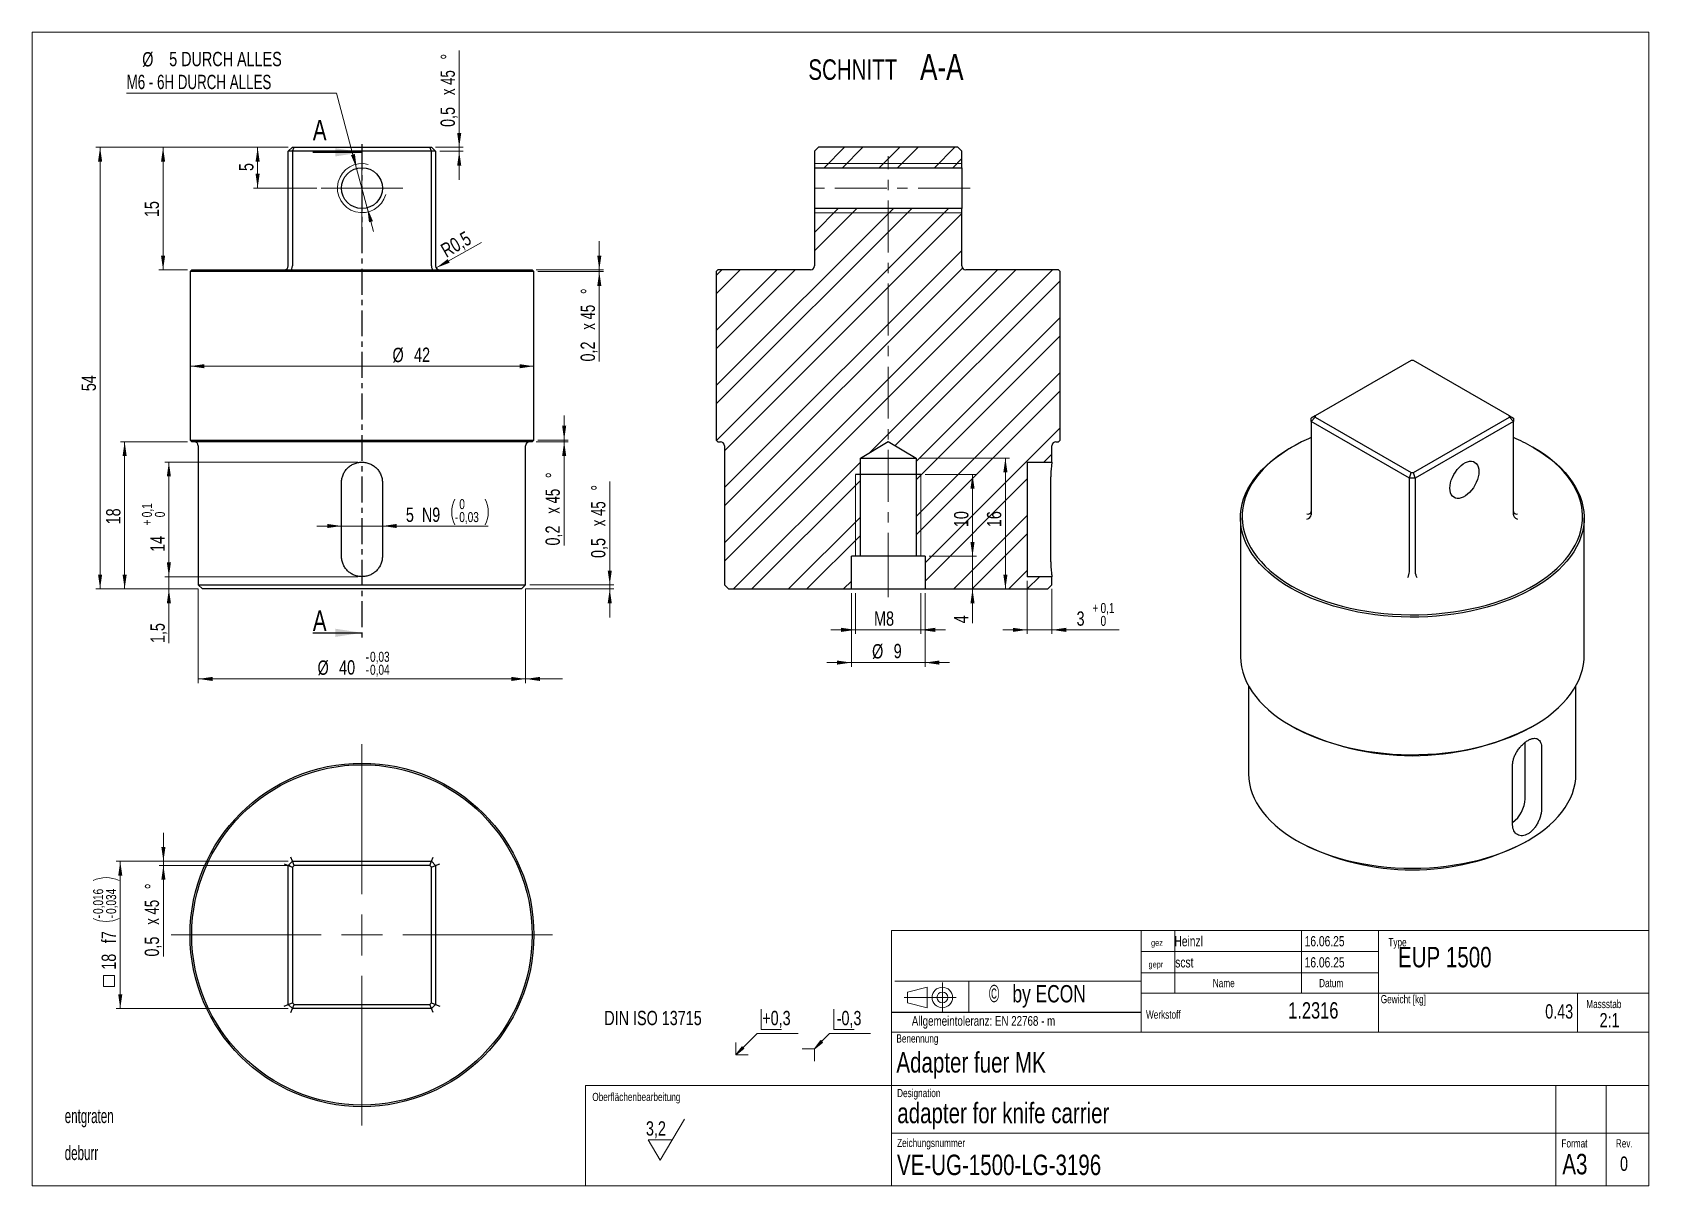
# Model space of a CAD drawing. Header units: millimetres. Extents: x 20 to 415, y 5 to 287.
import ezdxf
from ezdxf.enums import TextEntityAlignment as Align

# ---------------------------------------------------------------- set-up
doc = ezdxf.new("R2010")
doc.units = ezdxf.units.MM
doc.linetypes.add('CENTER', pattern=[10.16, 6.35, -1.27, 1.27, -1.27])
doc.linetypes.add('CENTERX2', pattern=[20.32, 12.7, -2.54, 2.54, -2.54])
doc.layers.add('FORMAT', color=7, linetype='Continuous')
doc.styles.add('SLDTEXTSTYLE0', font='TXT', dxfattribs={"width": 0.75})
doc.styles.add('SLDTEXTSTYLE1', font='TXT', dxfattribs={"width": 0.605})
doc.styles.add('SLDTEXTSTYLE2', font='TXT', dxfattribs={"width": 0.697368})
doc.styles.add('SLDTEXTSTYLE3', font='TXT', dxfattribs={"width": 0.6875})
doc.dimstyles.new('SLDDIMSTYLE0', dxfattribs={"dimtxt": 3.5, "dimasz": 3.5, "dimexe": 0, "dimexo": 0.0625, "dimgap": 0.875, "dimtad": 0, "dimtih": 1, "dimtoh": 1, "dimdec": 6, "dimlfac": 0.5, "dimrnd": 1e-09, "dimzin": 12, "dimdsep": 46, "dimtxsty": 'SLDTEXTSTYLE0', "dimsah": 1, "dimcen": 0, "dimadec": 0, "dimazin": 3, "dimtfac": 1, "dimtdec": 1, "dimtmove": 0, "dimatfit": 3, "dimfxl": 1, "dimfrac": 2, "dimtolj": 1, "dimtzin": 12, "dimarcsym": 0})
doc.dimstyles.new('SLDDIMSTYLE1', dxfattribs={"dimtxt": 3.5, "dimasz": 3.5, "dimexe": 0, "dimexo": 0.0625, "dimgap": 0.875, "dimtad": 1, "dimlfac": 0.5, "dimrnd": 1e-09, "dimzin": 12, "dimdsep": 46, "dimtxsty": 'SLDTEXTSTYLE0', "dimsah": 1, "dimcen": 0.09, "dimadec": 0, "dimazin": 3, "dimtfac": 1, "dimtdec": 1, "dimtofl": 0, "dimtmove": 0, "dimatfit": 3, "dimfxl": 1, "dimfrac": 2, "dimtolj": 1, "dimtzin": 12, "dimarcsym": 0})
doc.dimstyles.new('SLDDIMSTYLE10', dxfattribs={"dimtxt": 3.5, "dimasz": 3.5, "dimexe": 0, "dimexo": 0.0625, "dimgap": 0.875, "dimtad": 1, "dimlfac": 0.5, "dimrnd": 1e-09, "dimzin": 12, "dimdsep": 46, "dimtxsty": 'SLDTEXTSTYLE0', "dimsah": 1, "dimcen": 0.09, "dimadec": 0, "dimazin": 3, "dimtol": 1, "dimtp": -0.016, "dimtm": 0.034, "dimtfac": 1, "dimtdec": 3, "dimtofl": 0, "dimtmove": 0, "dimatfit": 3, "dimfxl": 1, "dimfrac": 2, "dimtolj": 1, "dimarcsym": 0})
doc.dimstyles.new('SLDDIMSTYLE11', dxfattribs={"dimtxt": 3.5, "dimasz": 3.5, "dimexe": 0, "dimexo": 0.0625, "dimgap": 0.875, "dimtad": 1, "dimlfac": 0.5, "dimrnd": 1e-09, "dimzin": 12, "dimdsep": 46, "dimtxsty": 'SLDTEXTSTYLE0', "dimsah": 1, "dimcen": 0.09, "dimadec": 0, "dimazin": 3, "dimtol": 1, "dimtp": 0.1, "dimtfac": 1, "dimtdec": 1, "dimtmove": 0, "dimatfit": 0, "dimfxl": 1, "dimfrac": 2, "dimtolj": 1, "dimarcsym": 0})
doc.dimstyles.new('SLDDIMSTYLE2', dxfattribs={"dimtxt": 3.5, "dimasz": 3.5, "dimexe": 0, "dimexo": 0.0625, "dimgap": 0.875, "dimtad": 1, "dimlfac": 0.5, "dimrnd": 1e-09, "dimdsep": 46, "dimtxsty": 'SLDTEXTSTYLE0', "dimsah": 1, "dimcen": 0.09, "dimadec": 0, "dimazin": 2, "dimtfac": 1, "dimtdec": 1, "dimtmove": 0, "dimatfit": 0, "dimfxl": 1, "dimfrac": 2, "dimtolj": 1, "dimtzin": 12, "dimarcsym": 0})
doc.dimstyles.new('SLDDIMSTYLE3', dxfattribs={"dimtxt": 3.5, "dimasz": 3.5, "dimexe": 0, "dimexo": 0.0625, "dimgap": 0.875, "dimtad": 1, "dimdec": 1, "dimlfac": 0.5, "dimrnd": 1e-09, "dimdsep": 46, "dimtxsty": 'SLDTEXTSTYLE0', "dimsah": 1, "dimcen": 0.09, "dimadec": 0, "dimazin": 2, "dimtfac": 1, "dimtdec": 1, "dimtmove": 0, "dimatfit": 0, "dimfxl": 1, "dimfrac": 2, "dimtolj": 1, "dimtzin": 12, "dimarcsym": 0})
doc.dimstyles.new('SLDDIMSTYLE4', dxfattribs={"dimtxt": 3.5, "dimasz": 3.5, "dimexe": 0, "dimexo": 0.0625, "dimgap": 0.875, "dimtad": 1, "dimlfac": 0.5, "dimrnd": 1e-09, "dimdsep": 46, "dimtxsty": 'SLDTEXTSTYLE0', "dimsah": 1, "dimcen": 0, "dimadec": 0, "dimazin": 2, "dimtfac": 1, "dimtdec": 1, "dimtofl": 0, "dimtmove": 1, "dimatfit": 3, "dimfxl": 1, "dimfrac": 2, "dimtolj": 1, "dimtzin": 12, "dimarcsym": 0})
doc.dimstyles.new('SLDDIMSTYLE5', dxfattribs={"dimtxt": 3.5, "dimasz": 3.5, "dimexe": 0, "dimexo": 0.0625, "dimgap": 0.875, "dimtad": 1, "dimlfac": 0.5, "dimrnd": 1e-09, "dimzin": 12, "dimdsep": 46, "dimtxsty": 'SLDTEXTSTYLE0', "dimsah": 1, "dimcen": 0.09, "dimadec": 0, "dimazin": 3, "dimtfac": 1, "dimtdec": 1, "dimtmove": 0, "dimatfit": 0, "dimfxl": 1, "dimfrac": 2, "dimtolj": 1, "dimtzin": 12, "dimarcsym": 0})
doc.dimstyles.new('SLDDIMSTYLE6', dxfattribs={"dimtxt": 3.5, "dimasz": 3.5, "dimexe": 0, "dimexo": 0.0625, "dimgap": 0.875, "dimtad": 1, "dimlfac": 0.5, "dimrnd": 1e-09, "dimzin": 12, "dimdsep": 46, "dimtxsty": 'SLDTEXTSTYLE0', "dimsah": 1, "dimcen": 0.09, "dimadec": 0, "dimazin": 3, "dimtol": 1, "dimtp": 0.1, "dimtfac": 1, "dimtdec": 1, "dimtofl": 0, "dimtmove": 0, "dimatfit": 3, "dimfxl": 1, "dimfrac": 2, "dimtolj": 1, "dimarcsym": 0})
doc.dimstyles.new('SLDDIMSTYLE7', dxfattribs={"dimtxt": 3.5, "dimasz": 3.5, "dimexe": 0, "dimexo": 0.0625, "dimgap": 0.875, "dimtad": 1, "dimlfac": 0.5, "dimrnd": 1e-09, "dimzin": 12, "dimdsep": 46, "dimtxsty": 'SLDTEXTSTYLE0', "dimsah": 1, "dimcen": 0.09, "dimadec": 0, "dimazin": 3, "dimtol": 1, "dimtm": 0.03, "dimtfac": 1, "dimtmove": 0, "dimatfit": 0, "dimfxl": 1, "dimfrac": 2, "dimtolj": 1, "dimarcsym": 0})
doc.dimstyles.new('SLDDIMSTYLE8', dxfattribs={"dimtxt": 3.5, "dimasz": 3.5, "dimexe": 0, "dimexo": 0.0625, "dimgap": 0.875, "dimtad": 1, "dimlfac": 0.5, "dimrnd": 1e-09, "dimzin": 12, "dimdsep": 46, "dimtxsty": 'SLDTEXTSTYLE0', "dimsah": 1, "dimcen": 0.09, "dimadec": 0, "dimazin": 3, "dimtol": 1, "dimtp": -0.03, "dimtm": 0.04, "dimtfac": 1, "dimtofl": 0, "dimtmove": 0, "dimatfit": 3, "dimfxl": 1, "dimfrac": 2, "dimtolj": 1, "dimarcsym": 0})

msp = doc.modelspace()

# ---------------------------------------------------------------- texts
at = {"color": 7, "linetype": 'Continuous', "lineweight": 0}
for s, insert, char_height, attachment_point, style in [('SCHNITT', (220.509977, 280.3831572), 5, 2, 'SLDTEXTSTYLE0'), ('A-A', (242.2544203, 281.7277732), 6.35, 2, 'SLDTEXTSTYLE0'), ('gez', (293.3892506, 65.1467819), 1.5, 1, 'SLDTEXTSTYLE0'), ('Heinzl', (299.0968871, 66.0303554), 2.5, 1, 'SLDTEXTSTYLE0'), ('16.06.25', (330.9275189, 66.0303554), 2.5, 1, 'SLDTEXTSTYLE0'), ('Type', (351.3827253, 65.5247106), 2, 1, 'SLDTEXTSTYLE0'), ('EUP 1500', (353.7470731, 63.3868686), 5, 1, 'SLDTEXTSTYLE0'), ('gepr', (292.7793222, 59.8473534), 1.5, 1, 'SLDTEXTSTYLE0'), ('scst', (299.2978514, 60.8586434), 2.5, 1, 'SLDTEXTSTYLE0'), ('16.06.25', (330.9275189, 60.8586434), 2.5, 1, 'SLDTEXTSTYLE0'), ('Name', (308.4836593, 55.5349879), 2, 1, 'SLDTEXTSTYLE0'), ('Datum', (334.4562753, 55.5349879), 2, 1, 'SLDTEXTSTYLE0'), ('©', (253.7850493, 54.0950433), 4.2333333, 1, 'SLDTEXTSTYLE1'), ('by ECON', (259.5157281, 54.0480063), 4.23333333, 1, 'SLDTEXTSTYLE0'), ('Gewicht [kg]', (349.5245032, 51.6043921), 2, 1, 'SLDTEXTSTYLE0'), ('Werkstoff', (292.15855, 47.8398481), 2, 1, 'SLDTEXTSTYLE0'), ('1.2316', (339.183095, 49.862428), 4, 3, 'SLDTEXTSTYLE0'), ('0.43', (396.5461165, 49.3567832), 3.5, 3, 'SLDTEXTSTYLE0'), ('Massstab', (399.7501361, 50.4195304), 2, 1, 'SLDTEXTSTYLE0'), ('Allgemeintoleranz: EN 22768 - m', (234.9221512, 46.4827132), 2.38125, 1, 'SLDTEXTSTYLE0'), ('2:1', (405.4398839, 47.2110023), 3.5, 2, 'SLDTEXTSTYLE0'), ('Benennung', (231.161845, 41.9966951), 2, 1, 'SLDTEXTSTYLE0'), ('Adapter fuer MK', (231.161845, 37.6565252), 5, 1, 'SLDTEXTSTYLE0'), ('Oberflächenbearbeitung', (156.8399263, 27.6991454), 2, 1, 'SLDTEXTSTYLE0'), ('Designation', (231.3304848, 28.6536258), 2, 1, 'SLDTEXTSTYLE0'), ('adapter for knife carrier', (231.3742697, 25.2773627), 5, 1, 'SLDTEXTSTYLE0'), ('entgraten', (27.9143344, 23.8075332), 3.5, 1, 'SLDTEXTSTYLE1'), ('Zeichungsnummer', (231.3304848, 16.4474949), 2, 1, 'SLDTEXTSTYLE0'), ('Format', (393.6858859, 16.3454986), 2, 1, 'SLDTEXTSTYLE0'), ('Rev.', (406.9788873, 16.3483779), 2, 1, 'SLDTEXTSTYLE0'), ('deburr', (27.9143344, 14.7658662), 3.5, 1, 'SLDTEXTSTYLE1'), ('VE-UG-1500-LG-3196', (231.3106163, 12.5935288), 5, 1, 'SLDTEXTSTYLE0'), ('A3', (393.9039095, 12.781319), 5, 1, 'SLDTEXTSTYLE0'), ('0', (407.9998454, 12.1284176), 3.5, 1, 'SLDTEXTSTYLE0')]:
    msp.add_mtext(s, dxfattribs=dict(at, insert=insert, char_height=char_height, attachment_point=attachment_point, style=style))
at = {"color": 7, "linetype": 'Continuous', "char_height": 5, "attachment_point": 1, "style": 'SLDTEXTSTYLE0'}
for insert in [(88.5564869, 265.600644), (88.5564869, 145.6492275)]:
    msp.add_mtext('A', dxfattribs=dict(at, insert=insert))

# ---------------------------------------------------------------- blocks, each defined once
blk = doc.blocks.new('SW_NOTE_0')
at = {"color": 0, "linetype": 'Continuous', "lineweight": 18, "insert": (0, 4.51), "char_height": 3.5, "attachment_point": 1, "style": 'SLDTEXTSTYLE0'}
blk.add_mtext('DIN ISO 13715', dxfattribs=at)
blk = doc.blocks.new('Werkstückkanten - DIN ISO 13715')
at = {"linetype": 'Continuous'}
for points in [[(42.09, 4.54), (40.09, 3), (41.63, 5)], [(20.88, 1.5), (22.42, 3.5), (22.88, 3.04)]]:
    blk.add_hatch(color=7, dxfattribs=at).paths.add_polyline_path(points, flags=0)
at = {"color": 7, "linetype": 'Continuous', "lineweight": 18}
for p, q in [((27.09, 7.71), (27.09, 12.71)), ((44.81, 12.71), (44.81, 7.71)), ((26.09, 6.71), (20.88, 1.5)), ((20.88, 1.5), (20.88, 4.5)), ((26.09, 6.71), (36.09, 6.71)), ((27.09, 7.71), (32.09, 7.71)), ((40.09, 3), (43.81, 6.71)), ((40.09, 3), (41.63, 5)), ((42.09, 4.54), (40.09, 3)), ((41.63, 5), (42.09, 4.54)), ((43.81, 6.71), (53.81, 6.71)), ((44.81, 7.71), (49.81, 7.71)), ((20.88, 1.5), (22.42, 3.5)), ((22.88, 3.04), (20.88, 1.5)), ((20.88, 1.5), (23.88, 1.5)), ((22.42, 3.5), (22.88, 3.04)), ((37.09, 3), (40.09, 3)), ((40.09, 3), (40.09, 0))]:
    blk.add_line(p, q, dxfattribs=at)
blk.add_blockref('SW_NOTE_0', (-11.25, 7.76), dxfattribs=at)
at = {"color": 7, "linetype": 'Continuous', "lineweight": 18, "style": 'SLDTEXTSTYLE0', "width": 0.75}
for tag, p in [('WERT_1', (27.35, 12.18)), ('WERT_2', (45.54, 12.18))]:
    blk.add_attdef(tag, text='', height=3.5, dxfattribs=at).set_placement(p, align=Align.TOP_LEFT)
blk = doc.blocks.new('SW_SFSYMBOL_0')
at = {"color": 0, "linetype": 'Continuous', "lineweight": 0}
for p, q in [((3.51, -5), (9.41, 5)), ((3.51, -5), (0.56, 0)), ((6.46, 0), (0.56, 0))]:
    blk.add_line(p, q, dxfattribs=at)
at = {"color": 0, "linetype": 'Continuous', "lineweight": 0, "insert": (0, 4.51), "char_height": 3.5, "attachment_point": 1, "style": 'SLDTEXTSTYLE0'}
blk.add_mtext('3,2', dxfattribs=at)
blk = doc.blocks.new('_D')
at = {"color": 7, "linetype": 'Continuous', "lineweight": 0}
for p, q in [((94.34, 272.1), (43.04, 272.1)), ((99.26, 253.73), (94.34, 272.1)), ((101.85, 244.07), (99.26, 253.73)), ((101.85, 244.07), (103.4, 238.28))]:
    blk.add_line(p, q, dxfattribs=at)
at = {"color": 7, "linetype": 'Continuous', "lineweight": 18}
for points in [[(99.26, 253.73), (98.84, 257.24), (97.87, 256.98)], [(101.85, 244.07), (102.27, 240.56), (103.24, 240.82)]]:
    blk.add_solid(points, dxfattribs=at)
at = {"color": 7, "linetype": 'Continuous', "lineweight": 18, "char_height": 3.5, "attachment_point": 1}
for s, insert, style in [('%%c', (46.86, 282.16), 'SLDTEXTSTYLE0'), ('5 DURCH ALLES', (53.45, 282.22), 'SLDTEXTSTYLE0'), ('M6 - 6H DURCH ALLES', (43.04, 276.61), 'SLDTEXTSTYLE2')]:
    blk.add_mtext(s, dxfattribs=dict(at, insert=insert, style=style))
blk = doc.blocks.new('_D_1')
at = {"color": 7, "linetype": 'Continuous', "lineweight": 0}
for p, q in [((82.56, 258.9), (74.06, 258.9)), ((75.06, 248.9), (75.06, 258.9)), ((89.56, 248.9), (74.06, 248.9))]:
    blk.add_line(p, q, dxfattribs=at)
at = {"color": 7, "linetype": 'Continuous', "lineweight": 18}
for points in [[(75.06, 258.9), (74.56, 255.4), (75.56, 255.4)], [(75.06, 248.9), (75.56, 252.4), (74.56, 252.4)]]:
    blk.add_solid(points, dxfattribs=at)
at = {"color": 7, "linetype": 'Continuous', "lineweight": 18, "insert": (70.54, 253.08), "char_height": 3.5, "attachment_point": 1, "rotation": 90, "style": 'SLDTEXTSTYLE0'}
blk.add_mtext('5', dxfattribs=at)
blk = doc.blocks.new('_D_2')
at = {"color": 7, "linetype": 'Continuous', "lineweight": 0}
for p, q in [((82.56, 258.9), (50.95, 258.9)), ((51.95, 258.9), (51.95, 228.9)), ((57.96, 228.9), (50.95, 228.9))]:
    blk.add_line(p, q, dxfattribs=at)
at = {"color": 7, "linetype": 'Continuous', "lineweight": 18}
for points in [[(51.95, 258.9), (51.45, 255.4), (52.45, 255.4)], [(51.95, 228.9), (52.45, 232.4), (51.45, 232.4)]]:
    blk.add_solid(points, dxfattribs=at)
at = {"color": 7, "linetype": 'Continuous', "lineweight": 18, "insert": (47.44, 241.82), "char_height": 3.5, "attachment_point": 1, "rotation": 90, "style": 'SLDTEXTSTYLE0'}
blk.add_mtext('15', dxfattribs=at)
blk = doc.blocks.new('_D_3')
at = {"color": 7, "linetype": 'Continuous', "lineweight": 0}
blk.add_line((58.56, 205.36), (142.56, 205.36), dxfattribs=at)
at = {"color": 7, "linetype": 'Continuous', "lineweight": 18}
for points in [[(58.56, 205.36), (62.06, 204.86), (62.06, 205.86)], [(142.56, 205.36), (139.06, 205.86), (139.06, 204.86)]]:
    blk.add_solid(points, dxfattribs=at)
at = {"color": 7, "linetype": 'Continuous', "lineweight": 18, "char_height": 3.5, "attachment_point": 1, "style": 'SLDTEXTSTYLE0'}
for s, insert in [('%%c', (108.02, 209.87)), ('42', (113.3, 209.92))]:
    blk.add_mtext(s, dxfattribs=dict(at, insert=insert))
blk = doc.blocks.new('_D_4')
at = {"color": 7, "linetype": 'Continuous', "lineweight": 0}
for p, q in [((124.32, 258.9), (124.32, 282.56)), ((118.56, 258.9), (125.32, 258.9)), ((119.56, 257.9), (125.32, 257.9)), ((124.32, 257.9), (124.32, 258.9)), ((124.32, 257.9), (124.32, 250.9))]:
    blk.add_line(p, q, dxfattribs=at)
at = {"color": 7, "linetype": 'Continuous', "lineweight": 18}
for points in [[(124.32, 258.9), (124.82, 262.4), (123.82, 262.4)], [(124.32, 257.9), (123.82, 254.4), (124.82, 254.4)]]:
    blk.add_solid(points, dxfattribs=at)
at = {"color": 7, "linetype": 'Continuous', "lineweight": 18, "char_height": 3.5, "attachment_point": 1, "rotation": 90}
for s, insert, style in [('%%d', (119.81, 280.33), 'SLDTEXTSTYLE0'), ('x 45', (119.76, 271.65), 'SLDTEXTSTYLE3'), ('0,5', (119.76, 263.87), 'SLDTEXTSTYLE0')]:
    blk.add_mtext(s, dxfattribs=dict(at, insert=insert, style=style))
blk = doc.blocks.new('_D_5')
at = {"color": 7, "linetype": 'Continuous', "lineweight": 0}
for p, q in [((149.97, 187.3), (149.97, 193.3)), ((143.16, 186.9), (150.97, 186.9)), ((143.56, 187.3), (150.97, 187.3)), ((149.97, 186.9), (149.97, 187.3)), ((149.97, 186.9), (149.97, 161.52))]:
    blk.add_line(p, q, dxfattribs=at)
at = {"color": 7, "linetype": 'Continuous', "lineweight": 18}
for points in [[(149.97, 187.3), (150.47, 190.8), (149.47, 190.8)], [(149.97, 186.9), (149.47, 183.4), (150.47, 183.4)]]:
    blk.add_solid(points, dxfattribs=at)
at = {"color": 7, "linetype": 'Continuous', "lineweight": 18, "char_height": 3.5, "attachment_point": 1, "rotation": 90}
for s, insert, style in [('%%d', (145.46, 177.99), 'SLDTEXTSTYLE0'), ('x 45', (145.41, 169.3), 'SLDTEXTSTYLE3'), ('0,2', (145.41, 161.52), 'SLDTEXTSTYLE0')]:
    blk.add_mtext(s, dxfattribs=dict(at, insert=insert, style=style))
blk = doc.blocks.new('_D_6')
at = {"color": 7, "linetype": 'Continuous', "lineweight": 0}
for p, q in [((158.56, 228.9), (158.56, 235.9)), ((143.16, 228.9), (159.56, 228.9)), ((143.56, 228.5), (159.56, 228.5)), ((158.56, 228.9), (158.56, 228.5)), ((158.56, 228.5), (158.56, 206.51))]:
    blk.add_line(p, q, dxfattribs=at)
at = {"color": 7, "linetype": 'Continuous', "lineweight": 18}
for points in [[(158.56, 228.9), (159.06, 232.4), (158.06, 232.4)], [(158.56, 228.5), (158.06, 225), (159.06, 225)]]:
    blk.add_solid(points, dxfattribs=at)
at = {"color": 7, "linetype": 'Continuous', "lineweight": 18, "char_height": 3.5, "attachment_point": 1, "rotation": 90}
for s, insert, style in [('%%d', (154.04, 222.98), 'SLDTEXTSTYLE0'), ('x 45', (153.99, 214.29), 'SLDTEXTSTYLE3'), ('0,2', (153.99, 206.51), 'SLDTEXTSTYLE0')]:
    blk.add_mtext(s, dxfattribs=dict(at, insert=insert, style=style))
blk = doc.blocks.new('_D_7')
at = {"color": 7, "linetype": 'Continuous', "lineweight": 0}
blk.add_line((118.69, 229.4), (129.74, 235.58), dxfattribs=at)
at = {"color": 7, "linetype": 'Continuous', "lineweight": 18}
blk.add_solid([(118.69, 229.4), (121.99, 230.67), (121.5, 231.55)], dxfattribs=at)
at = {"color": 7, "linetype": 'Continuous', "lineweight": 18, "insert": (119.43, 234.84), "char_height": 3.5, "attachment_point": 1, "rotation": 30, "style": 'SLDTEXTSTYLE0'}
blk.add_mtext('R0,5', dxfattribs=at)
blk = doc.blocks.new('_D_8')
at = {"color": 7, "linetype": 'Continuous', "lineweight": 0}
for p, q in [((53.37, 153.9), (53.37, 159.9)), ((99.56, 153.9), (52.37, 153.9)), ((60.56, 150.9), (52.37, 150.9)), ((53.37, 150.9), (53.37, 153.9)), ((53.37, 150.9), (53.37, 137.67))]:
    blk.add_line(p, q, dxfattribs=at)
at = {"color": 7, "linetype": 'Continuous', "lineweight": 18}
for points in [[(53.37, 153.9), (53.87, 157.4), (52.87, 157.4)], [(53.37, 150.9), (52.87, 147.4), (53.87, 147.4)]]:
    blk.add_solid(points, dxfattribs=at)
at = {"color": 7, "linetype": 'Continuous', "lineweight": 18, "insert": (48.86, 137.67), "char_height": 3.5, "attachment_point": 1, "rotation": 90, "style": 'SLDTEXTSTYLE0'}
blk.add_mtext('1,5', dxfattribs=at)
blk = doc.blocks.new('_D_9')
at = {"color": 7, "linetype": 'Continuous', "lineweight": 0}
for p, q in [((99.56, 181.9), (52.37, 181.9)), ((53.37, 153.9), (53.37, 181.9)), ((99.56, 153.9), (52.37, 153.9))]:
    blk.add_line(p, q, dxfattribs=at)
at = {"color": 7, "linetype": 'Continuous', "lineweight": 18}
for points in [[(53.37, 181.9), (52.87, 178.4), (53.87, 178.4)], [(53.37, 153.9), (53.87, 157.4), (52.87, 157.4)]]:
    blk.add_solid(points, dxfattribs=at)
at = {"color": 7, "linetype": 'Continuous', "lineweight": 18, "attachment_point": 1, "rotation": 90, "style": 'SLDTEXTSTYLE0'}
for s, insert, char_height in [('0,1', (46.79, 168.43), 2.45), ('+', (46.79, 166.45), 2.45), ('0', (49.96, 168.43), 2.45), ('14', (48.86, 159.98), 3.5)]:
    blk.add_mtext(s, dxfattribs=dict(at, insert=insert, char_height=char_height))
blk = doc.blocks.new('_D_10')
at = {"color": 7, "linetype": 'Continuous', "lineweight": 0}
for p, q in [((95.56, 166.29), (89.56, 166.29)), ((105.56, 166.29), (95.56, 166.29)), ((105.56, 166.29), (131.42, 166.29))]:
    blk.add_line(p, q, dxfattribs=at)
at = {"color": 7, "linetype": 'Continuous', "lineweight": 18}
for centre, start, end in [((129.59, 169.71), 153.4349, 206.5651), ((124.34, 169.71), 333.4349, 26.5651)]:
    blk.add_arc(centre, 7.08, start, end, dxfattribs=at)
for points in [[(95.56, 166.29), (92.06, 166.79), (92.06, 165.79)], [(105.56, 166.29), (109.06, 165.79), (109.06, 166.79)]]:
    blk.add_solid(points, dxfattribs=at)
at = {"color": 7, "linetype": 'Continuous', "lineweight": 18, "attachment_point": 1, "style": 'SLDTEXTSTYLE0'}
for s, insert, char_height in [('5', (111.29, 170.8), 3.5), ('N9', (115.19, 170.8), 3.5), ('0', (124.34, 172.87), 2.45), ('-', (123.25, 169.7), 2.45), ('0,03', (124.34, 169.7), 2.45)]:
    blk.add_mtext(s, dxfattribs=dict(at, insert=insert, char_height=char_height))
blk = doc.blocks.new('_D_11')
at = {"color": 7, "linetype": 'Continuous', "lineweight": 0}
for p, q in [((60.56, 150.9), (60.56, 127.9)), ((140.56, 150.9), (140.56, 127.9)), ((60.56, 128.9), (140.56, 128.9)), ((140.56, 128.9), (149.55, 128.9))]:
    blk.add_line(p, q, dxfattribs=at)
at = {"color": 7, "linetype": 'Continuous', "lineweight": 18}
for points in [[(60.56, 128.9), (64.06, 128.4), (64.06, 129.4)], [(140.56, 128.9), (137.06, 129.4), (137.06, 128.4)], [(140.56, 128.9), (144.06, 128.4), (144.06, 129.4)]]:
    blk.add_solid(points, dxfattribs=at)
at = {"color": 7, "linetype": 'Continuous', "lineweight": 18, "attachment_point": 1, "style": 'SLDTEXTSTYLE0'}
for s, insert, char_height in [('0,03', (102.53, 135.54), 2.45), ('%%c', (89.71, 133.41), 3.5), ('40', (94.98, 133.47), 3.5), ('-', (101.45, 135.54), 2.45), ('-', (101.45, 132.37), 2.45), ('0,04', (102.53, 132.37), 2.45)]:
    blk.add_mtext(s, dxfattribs=dict(at, insert=insert, char_height=char_height))
blk = doc.blocks.new('_D_12')
at = {"color": 7, "linetype": 'Continuous', "lineweight": 0}
for p, q in [((161.11, 151.9), (161.11, 177.15)), ((140.56, 150.9), (162.11, 150.9)), ((141.56, 151.9), (162.11, 151.9)), ((161.11, 150.9), (161.11, 151.9)), ((161.11, 150.9), (161.11, 143.9))]:
    blk.add_line(p, q, dxfattribs=at)
at = {"color": 7, "linetype": 'Continuous', "lineweight": 18}
for points in [[(161.11, 151.9), (161.61, 155.4), (160.61, 155.4)], [(161.11, 150.9), (160.61, 147.4), (161.61, 147.4)]]:
    blk.add_solid(points, dxfattribs=at)
at = {"color": 7, "linetype": 'Continuous', "lineweight": 18, "char_height": 3.5, "attachment_point": 1, "rotation": 90}
for s, insert, style in [('%%d', (156.59, 174.93), 'SLDTEXTSTYLE0'), ('x 45', (156.54, 166.24), 'SLDTEXTSTYLE3'), ('0,5', (156.54, 158.47), 'SLDTEXTSTYLE0')]:
    blk.add_mtext(s, dxfattribs=dict(at, insert=insert, style=style))
blk = doc.blocks.new('_D_13')
at = {"color": 7, "linetype": 'Continuous', "lineweight": 0}
for p, q in [((57.96, 186.9), (41.56, 186.9)), ((42.56, 186.9), (42.56, 150.9)), ((60.56, 150.9), (41.56, 150.9))]:
    blk.add_line(p, q, dxfattribs=at)
at = {"color": 7, "linetype": 'Continuous', "lineweight": 18}
for points in [[(42.56, 186.9), (42.06, 183.4), (43.06, 183.4)], [(42.56, 150.9), (43.06, 154.4), (42.06, 154.4)]]:
    blk.add_solid(points, dxfattribs=at)
at = {"color": 7, "linetype": 'Continuous', "lineweight": 18, "insert": (38.04, 166.69), "char_height": 3.5, "attachment_point": 1, "rotation": 90, "style": 'SLDTEXTSTYLE0'}
blk.add_mtext('18', dxfattribs=at)
blk = doc.blocks.new('_D_14')
at = {"color": 7, "linetype": 'Continuous', "lineweight": 0}
for p, q in [((82.56, 258.9), (35.56, 258.9)), ((36.56, 150.9), (36.56, 258.9)), ((60.56, 150.9), (35.56, 150.9))]:
    blk.add_line(p, q, dxfattribs=at)
at = {"color": 7, "linetype": 'Continuous', "lineweight": 18}
for points in [[(36.56, 258.9), (36.06, 255.4), (37.06, 255.4)], [(36.56, 150.9), (37.06, 154.4), (36.06, 154.4)]]:
    blk.add_solid(points, dxfattribs=at)
at = {"color": 7, "linetype": 'Continuous', "lineweight": 18, "insert": (32.04, 199.26), "char_height": 3.5, "attachment_point": 1, "rotation": 90, "style": 'SLDTEXTSTYLE0'}
blk.add_mtext('54', dxfattribs=at)
blk = doc.blocks.new('SW_CENTERMARKSYMBOL_0')
at = {"color": 0, "linetype": 'Continuous', "lineweight": 18}
for p, q in [((0, 5), (0, 10)), ((0, 0), (0, 5)), ((-5, 0), (-10, 0)), ((0, 0), (-5, 0)), ((0, 0), (0, -5)), ((0, 0), (5, 0)), ((5, 0), (10, 0)), ((0, -5), (0, -10))]:
    blk.add_line(p, q, dxfattribs=at)
blk = doc.blocks.new('SW_SYMBOL_MOD_BOX')
at = {"color": 0, "linetype": 'Continuous', "lineweight": 18}
for p, q in [((200, 200), (200, 800)), ((200, 800), (800, 800)), ((200, 200), (800, 200)), ((800, 800), (800, 200))]:
    blk.add_line(p, q, dxfattribs=at)
blk = doc.blocks.new('_D_15')
at = {"color": 7, "linetype": 'Continuous', "lineweight": 0}
for p, q in [((82.56, 84.31), (40.49, 84.31)), ((41.49, 84.31), (41.49, 48.31)), ((82.56, 48.31), (40.49, 48.31))]:
    blk.add_line(p, q, dxfattribs=at)
at = {"color": 7, "linetype": 'Continuous', "lineweight": 18}
for centre, start, end in [((38.02, 73.25), 63.4349, 116.5651), ((38.02, 76.69), 243.4349, 296.5651)]:
    blk.add_arc(centre, 7.08, start, end, dxfattribs=at)
for points in [[(41.49, 84.31), (40.99, 80.81), (41.99, 80.81)], [(41.49, 48.31), (41.99, 51.81), (40.99, 51.81)]]:
    blk.add_solid(points, dxfattribs=at)
at = {"color": 7, "linetype": 'Continuous', "lineweight": 18, "xscale": 0.0044707031, "yscale": 0.0044707031, "zscale": 0.0044707031, "rotation": 90}
blk.add_blockref('SW_SYMBOL_MOD_BOX', (41.01, 52.8), dxfattribs=at)
at = {"color": 7, "linetype": 'Continuous', "lineweight": 18, "attachment_point": 1, "rotation": 90, "style": 'SLDTEXTSTYLE0'}
for s, insert, char_height in [('0,016', (34.86, 71.44), 2.45), ('0,034', (38.03, 71.44), 2.45), ('-', (34.86, 70.36), 2.45), ('-', (38.03, 70.36), 2.45), ('f7', (36.93, 64.29), 3.5), ('18', (36.93, 57.8), 3.5)]:
    blk.add_mtext(s, dxfattribs=dict(at, insert=insert, char_height=char_height))
blk = doc.blocks.new('_D_16')
at = {"color": 7, "linetype": 'Continuous', "lineweight": 0}
for p, q in [((52.03, 84.31), (52.03, 91.31)), ((82.56, 84.31), (51.03, 84.31)), ((82.97, 83.31), (51.03, 83.31)), ((52.03, 83.31), (52.03, 84.31)), ((52.03, 83.31), (52.03, 61.02))]:
    blk.add_line(p, q, dxfattribs=at)
at = {"color": 7, "linetype": 'Continuous', "lineweight": 18}
for points in [[(52.03, 84.31), (52.53, 87.81), (51.53, 87.81)], [(52.03, 83.31), (51.53, 79.81), (52.53, 79.81)]]:
    blk.add_solid(points, dxfattribs=at)
at = {"color": 7, "linetype": 'Continuous', "lineweight": 18, "char_height": 3.5, "attachment_point": 1, "rotation": 90}
for s, insert, style in [('%%d', (47.52, 77.49), 'SLDTEXTSTYLE0'), ('x 45', (47.46, 68.8), 'SLDTEXTSTYLE3'), ('0,5', (47.46, 61.02), 'SLDTEXTSTYLE0')]:
    blk.add_mtext(s, dxfattribs=dict(at, insert=insert, style=style))
blk = doc.blocks.new('SW_CENTERMARKSYMBOL_1')
at = {"color": 0, "linetype": 'Continuous', "lineweight": 18}
for p, q in [((0, 10), (0, 46.6)), ((0, 0), (0, 5)), ((-10, 0), (-46.6, 0)), ((0, 0), (-5, 0)), ((0, 0), (0, -5)), ((0, 0), (5, 0)), ((10, 0), (46.6, 0)), ((0, -10), (0, -46.6))]:
    blk.add_line(p, q, dxfattribs=at)
blk = doc.blocks.new('_D_17')
at = {"color": 7, "linetype": 'Continuous', "lineweight": 0}
for p, q in [((249.76, 158.9), (249.76, 164.9)), ((239.15, 158.9), (250.76, 158.9)), ((249.76, 158.9), (249.76, 150.9)), ((249.76, 150.9), (249.76, 142.5))]:
    blk.add_line(p, q, dxfattribs=at)
at = {"color": 7, "linetype": 'Continuous', "lineweight": 18}
for points in [[(249.76, 158.9), (250.26, 162.4), (249.26, 162.4)], [(249.76, 150.9), (249.26, 147.4), (250.26, 147.4)]]:
    blk.add_solid(points, dxfattribs=at)
at = {"color": 7, "linetype": 'Continuous', "lineweight": 18, "insert": (245.25, 142.5), "char_height": 3.5, "attachment_point": 1, "rotation": 90, "style": 'SLDTEXTSTYLE0'}
blk.add_mtext('4', dxfattribs=at)
blk = doc.blocks.new('_D_18')
at = {"color": 7, "linetype": 'Continuous', "lineweight": 0}
for p, q in [((220.15, 149.9), (220.15, 131.9)), ((238.15, 149.9), (238.15, 131.9)), ((220.15, 132.9), (214.15, 132.9)), ((238.15, 132.9), (220.15, 132.9)), ((238.15, 132.9), (244.15, 132.9))]:
    blk.add_line(p, q, dxfattribs=at)
at = {"color": 7, "linetype": 'Continuous', "lineweight": 18}
for points in [[(220.15, 132.9), (216.65, 133.4), (216.65, 132.4)], [(238.15, 132.9), (241.65, 132.4), (241.65, 133.4)]]:
    blk.add_solid(points, dxfattribs=at)
at = {"color": 7, "linetype": 'Continuous', "lineweight": 18, "char_height": 3.5, "attachment_point": 1, "style": 'SLDTEXTSTYLE0'}
for s, insert in [('%%c', (225.22, 137.41)), ('9', (230.5, 137.47))]:
    blk.add_mtext(s, dxfattribs=dict(at, insert=insert))
blk = doc.blocks.new('_D_19')
at = {"color": 7, "linetype": 'Continuous', "lineweight": 0}
for p, q in [((221.15, 149.9), (221.15, 139.9)), ((237.15, 149.9), (237.15, 139.9)), ((221.15, 140.9), (215.15, 140.9)), ((221.15, 140.9), (237.15, 140.9)), ((237.15, 140.9), (243.15, 140.9))]:
    blk.add_line(p, q, dxfattribs=at)
at = {"color": 7, "linetype": 'Continuous', "lineweight": 18}
for points in [[(221.15, 140.9), (217.65, 141.4), (217.65, 140.4)], [(237.15, 140.9), (240.65, 140.4), (240.65, 141.4)]]:
    blk.add_solid(points, dxfattribs=at)
at = {"color": 7, "linetype": 'Continuous', "lineweight": 18, "insert": (225.71, 145.41), "char_height": 3.5, "attachment_point": 1, "style": 'SLDTEXTSTYLE0'}
blk.add_mtext('M8', dxfattribs=at)
blk = doc.blocks.new('_D_20')
at = {"color": 7, "linetype": 'Continuous', "lineweight": 0}
for p, q in [((238.15, 178.9), (250.76, 178.9)), ((249.76, 158.9), (249.76, 178.9)), ((239.15, 158.9), (250.76, 158.9))]:
    blk.add_line(p, q, dxfattribs=at)
at = {"color": 7, "linetype": 'Continuous', "lineweight": 18}
for points in [[(249.76, 178.9), (249.26, 175.4), (250.26, 175.4)], [(249.76, 158.9), (250.26, 162.4), (249.26, 162.4)]]:
    blk.add_solid(points, dxfattribs=at)
at = {"color": 7, "linetype": 'Continuous', "lineweight": 18, "insert": (245.25, 166.02), "char_height": 3.5, "attachment_point": 1, "rotation": 90, "style": 'SLDTEXTSTYLE0'}
blk.add_mtext('10', dxfattribs=at)
blk = doc.blocks.new('_D_21')
at = {"color": 7, "linetype": 'Continuous', "lineweight": 0}
for p, q in [((263.15, 152.9), (263.15, 139.9)), ((269.15, 150.9), (269.15, 139.9)), ((263.15, 140.9), (257.15, 140.9)), ((263.15, 140.9), (269.15, 140.9)), ((269.15, 140.9), (285.58, 140.9))]:
    blk.add_line(p, q, dxfattribs=at)
at = {"color": 7, "linetype": 'Continuous', "lineweight": 18}
for points in [[(263.15, 140.9), (259.65, 141.4), (259.65, 140.4)], [(269.15, 140.9), (272.65, 140.4), (272.65, 141.4)]]:
    blk.add_solid(points, dxfattribs=at)
at = {"color": 7, "linetype": 'Continuous', "lineweight": 18, "attachment_point": 1, "style": 'SLDTEXTSTYLE0'}
for s, insert, char_height in [('+', (279.07, 147.48), 2.45), ('0,1', (281.05, 147.48), 2.45), ('3', (275.19, 145.41), 3.5), ('0', (281.05, 144.32), 2.45)]:
    blk.add_mtext(s, dxfattribs=dict(at, insert=insert, char_height=char_height))
blk = doc.blocks.new('_D_22')
at = {"color": 7, "linetype": 'Continuous', "lineweight": 0}
for p, q in [((236.95, 182.9), (258.8, 182.9)), ((257.8, 150.9), (257.8, 182.9))]:
    blk.add_line(p, q, dxfattribs=at)
at = {"color": 7, "linetype": 'Continuous', "lineweight": 18}
for points in [[(257.8, 182.9), (257.3, 179.4), (258.3, 179.4)], [(257.8, 150.9), (258.3, 154.4), (257.3, 154.4)]]:
    blk.add_solid(points, dxfattribs=at)
at = {"color": 7, "linetype": 'Continuous', "lineweight": 18, "insert": (253.29, 166.02), "char_height": 3.5, "attachment_point": 1, "rotation": 90, "style": 'SLDTEXTSTYLE0'}
blk.add_mtext('16', dxfattribs=at)

# ---------------------------------------------------------------- dimensions: what is measured, and where the dimension line sits
at = {"color": 7, "linetype": 'Continuous', "lineweight": 18}
dim = msp.add_diameter_dim_2p(p1=(99.2623917, 253.7327253), p2=(101.8505821, 244.073467), text='<> DURCH ALLES\\PM6 - 6H DURCH ALLES\\P', dimstyle='SLDDIMSTYLE0', dxfattribs=at)
dim.commit()
dim.dimension.update_dxf_attribs({"geometry": '_D', "text_midpoint": (67.1919524, 277.6790376), "dimtype": 163})
for base, p1, p2, text, dimstyle, picture, middle in [((124.321204, 258.9030961), (118.5564869, 257.9030961), (117.5564869, 258.9030961), '<> x 45%%d', 'SLDDIMSTYLE2', '_D_4', (124.321204, 273.2129942)), ((158.5564869, 228.5030961), (142.1564869, 228.9030961), (142.5564869, 228.5030961), '<> x 45%%d', 'SLDDIMSTYLE2', '_D_6', (158.5564869, 215.8551591)), ((149.9741665, 187.3030961), (142.1564869, 186.9030961), (142.5564869, 187.3030961), '<> x 45%%d', 'SLDDIMSTYLE3', '_D_5', (149.9741665, 170.8646529)), ((161.1061165, 151.9030961), (139.5564869, 150.9030961), (140.5564869, 151.9030961), '<> x 45%%d', 'SLDDIMSTYLE2', '_D_12', (161.1061165, 167.8093889)), ((52.0282495, 84.3140312), (83.9707004, 83.3140312), (83.5564869, 84.3140312), '<> x 45%%d', 'SLDDIMSTYLE2', '_D_16', (52.0282495, 70.3657324)), ((41.4919141, 48.3140312), (83.5564869, 84.3140312), (83.5564869, 48.3140312), '{\\fGDT;o}<>f7', 'SLDDIMSTYLE10', '_D_15', (41.4919141, 66.5680626))]:
    dim = msp.add_linear_dim(base=base, p1=p1, p2=p2, angle=90, text=text, dimstyle=dimstyle, dxfattribs=at)
    dim.commit()
    dim.dimension.update_dxf_attribs({"geometry": picture, "text_midpoint": middle, "dimtype": 160})
for base, p1, p2, dimstyle, picture, middle in [((36.5564869, 258.9030961), (61.5564869, 150.9030961), (83.5564869, 258.9030961), 'SLDDIMSTYLE1', '_D_14', (36.5564869, 201.8449027)), ((51.9501746, 228.9030961), (83.5564869, 258.9030961), (58.9564869, 228.9030961), 'SLDDIMSTYLE1', '_D_2', (51.9501746, 244.4092002)), ((75.0560664, 258.9030961), (90.5564869, 248.9030961), (83.5564869, 258.9030961), 'SLDDIMSTYLE1', '_D_1', (75.0560664, 254.3777948)), ((42.5564869, 150.9030961), (58.9564869, 186.9030961), (61.5564869, 150.9030961), 'SLDDIMSTYLE1', '_D_13', (42.5564869, 169.2757588)), ((53.3708421, 181.9030961), (100.5564869, 153.9030961), (100.5564869, 181.9030961), 'SLDDIMSTYLE6', '_D_9', (53.3708421, 166.4672488)), ((257.7988886, 182.9030961), (268.150705, 150.9030961), (235.950705, 182.9030961), 'SLDDIMSTYLE1', '_D_22', (257.7988886, 168.6065139)), ((249.7616535, 178.9030961), (238.150705, 158.9030961), (237.150705, 178.9030961), 'SLDDIMSTYLE1', '_D_20', (249.7616535, 168.6065139)), ((249.7616535, 150.9030961), (238.150705, 158.9030961), (238.150705, 150.9030961), 'SLDDIMSTYLE5', '_D_17', (249.7616535, 143.7943649)), ((53.3708421, 153.9030961), (61.5564869, 150.9030961), (100.5564869, 153.9030961), 'SLDDIMSTYLE5', '_D_8', (53.3708421, 140.9030961))]:
    dim = msp.add_linear_dim(base=base, p1=p1, p2=p2, angle=90, dimstyle=dimstyle, dxfattribs=at)
    dim.commit()
    dim.dimension.update_dxf_attribs({"geometry": picture, "text_midpoint": middle, "dimtype": 160})
dim = msp.add_radius_dim(center=(119.5564869, 229.9030961), mpoint=(118.6904615, 229.4030961), dimstyle='SLDDIMSTYLE4', dxfattribs=at)
dim.commit()
dim.dimension.update_dxf_attribs({"geometry": '_D_7', "text_midpoint": (126.0314055, 233.6413964), "dimtype": 164})
for base, p1, p2, text, dimstyle, picture, middle in [((142.5564869, 205.3557529), (58.5564869, 187.3030961), (142.5564869, 187.3030961), '%%c<>', 'SLDDIMSTYLE1', '_D_3', (113.2444138, 205.3557529)), ((95.5564869, 166.2885854), (105.5564869, 158.9030961), (95.5564869, 158.9030961), '<>N9', 'SLDDIMSTYLE7', '_D_10', (121.3573028, 166.2885854)), ((140.5564869, 128.9030961), (60.5564869, 151.9030961), (140.5564869, 151.9030961), '%%c<>', 'SLDDIMSTYLE8', '_D_11', (99.2878052, 128.9030961)), ((220.150705, 132.9007573), (238.150705, 150.9030961), (220.150705, 150.9030961), '%%c<>', 'SLDDIMSTYLE5', '_D_18', (229.1491854, 132.9007573)), ((237.150705, 140.9030961), (221.150705, 150.9030961), (237.150705, 150.9030961), 'M8', 'SLDDIMSTYLE5', '_D_19', (229.150705, 140.9030961))]:
    dim = msp.add_linear_dim(base=base, p1=p1, p2=p2, text=text, dimstyle=dimstyle, dxfattribs=at)
    dim.commit()
    dim.dimension.update_dxf_attribs({"geometry": picture, "text_midpoint": middle, "dimtype": 160})
dim = msp.add_linear_dim(base=(269.150705, 140.9030961), p1=(263.150705, 153.9030961), p2=(269.150705, 151.9030961), dimstyle='SLDDIMSTYLE11', dxfattribs=at)
dim.commit()
dim.dimension.update_dxf_attribs({"geometry": '_D_21', "text_midpoint": (280.3824947, 140.9030961), "dimtype": 160})

# ---------------------------------------------------------------- hatches: boundary and pattern name
at = {"linetype": 'Continuous', "lineweight": 18}
h = msp.add_hatch(dxfattribs=at)
h.set_pattern_fill('ANSI32', style=0)
h.paths.add_polyline_path([(211.150705, 253.9030961), (247.150705, 253.9030961), (247.150705, 257.9030961), (246.150705, 258.9030961), (212.150705, 258.9030961), (211.150705, 257.9030961)], flags=0)
h = msp.add_hatch(dxfattribs=at)
h.set_pattern_fill('ANSI32', style=0)
edge = h.paths.add_edge_path(flags=0)
edge.add_arc((248.150705, 229.9030961), 1, 180, 270, ccw=False)
edge.add_line((247.150705, 229.9030961), (247.150705, 243.9030961))
edge.add_line((247.150705, 243.9030961), (211.150705, 243.9030961))
edge.add_line((211.150705, 243.9030961), (211.150705, 229.9030961))
edge.add_arc((210.150705, 229.9030961), 1, 270, 360, ccw=False)
edge.add_line((210.150705, 228.9030961), (187.550705, 228.9030961))
edge.add_line((187.550705, 228.9030961), (187.150705, 228.5030961))
edge.add_line((187.150705, 228.5030961), (187.150705, 187.3030961))
edge.add_line((187.150705, 187.3030961), (187.550705, 186.9030961))
edge.add_line((187.550705, 186.9030961), (188.150705, 186.9030961))
edge.add_arc((188.150705, 185.9030961), 1, 0, 90, ccw=False)
edge.add_line((189.150705, 185.9030961), (189.150705, 151.9030961))
edge.add_line((189.150705, 151.9030961), (190.150705, 150.9030961))
edge.add_line((190.150705, 150.9030961), (220.150705, 150.9030961))
edge.add_line((220.150705, 150.9030961), (220.150705, 158.9030961))
edge.add_line((220.150705, 158.9030961), (222.350705, 158.9030961))
edge.add_line((222.350705, 158.9030961), (222.350705, 182.9030961))
edge.add_line((222.350705, 182.9030961), (229.150705, 186.9889483))
edge.add_line((229.150705, 186.9889483), (235.950705, 182.9030961))
edge.add_line((235.950705, 182.9030961), (235.950705, 158.9030961))
edge.add_line((235.950705, 158.9030961), (238.150705, 158.9030961))
edge.add_line((238.150705, 158.9030961), (238.150705, 150.9030961))
edge.add_line((238.150705, 150.9030961), (268.150705, 150.9030961))
edge.add_line((268.150705, 150.9030961), (269.150705, 151.9030961))
edge.add_line((269.150705, 151.9030961), (269.150705, 153.9030961))
edge.add_line((269.150705, 153.9030961), (263.150705, 153.9030961))
edge.add_line((263.150705, 153.9030961), (263.150705, 181.9030961))
edge.add_line((263.150705, 181.9030961), (269.150705, 181.9030961))
edge.add_line((269.150705, 181.9030961), (269.150705, 185.9030961))
edge.add_arc((270.150705, 185.9030961), 1, 90, 180, ccw=False)
edge.add_line((270.150705, 186.9030961), (270.750705, 186.9030961))
edge.add_line((270.750705, 186.9030961), (271.150705, 187.3030961))
edge.add_line((271.150705, 187.3030961), (271.150705, 228.5030961))
edge.add_line((271.150705, 228.5030961), (270.750705, 228.9030961))
edge.add_line((270.750705, 228.9030961), (248.150705, 228.9030961))

# ---------------------------------------------------------------- linework, layer by layer
at = {"color": 7, "linetype": 'Continuous', "lineweight": 18}
for p, q in [((20, 287), (20, 5)), ((415, 287), (20, 287)), ((415, 5), (415, 287)), ((211.150705, 254.9030961), (247.150705, 254.9030961)), ((211.150705, 242.9030961), (247.150705, 242.9030961)), ((221.150705, 158.9030961), (221.150705, 178.9030961)), ((237.150705, 158.9030961), (237.150705, 178.9030961)), ((230, 67.4032328), (230, 5)), ((230, 67.4032328), (415, 67.4032328)), ((290.9957696, 67.4032328), (290.9957696, 42.5515991)), ((299.1818151, 52.0871668), (299.1818151, 67.4032328)), ((330.1917113, 67.4032328), (330.1917113, 52.0837553)), ((348.9510088, 67.4032328), (348.9510088, 42.5515991)), ((348.9510088, 62.2477946), (290.9957696, 62.2477946)), ((348.9510088, 57.0806031), (290.9957696, 57.0806031)), ((290.9957696, 54.977416), (230.8038574, 54.977416)), ((238.6950747, 53.5177845), (233.8648703, 52.3468828)), ((233.8648703, 52.3468828), (233.8648703, 49.6952348)), ((238.6950747, 48.5243331), (238.6950747, 53.5177845)), ((242.3872728, 54.6436373), (242.3872728, 47.3984803)), ((248.8635686, 47.3984803), (248.8635686, 54.977416)), ((290.9957696, 52.0837553), (415, 52.0837553)), ((397.5981523, 52.0837553), (397.5981523, 42.5515991)), ((233.8648703, 49.6952348), (238.6950747, 48.5243331)), ((230, 42.5515991), (415, 42.5515991)), ((230, 29.4754958), (155.2110187, 29.4754958)), ((155.2110187, 29.4754958), (155.2110187, 5)), ((415, 29.4754958), (230, 29.4754958)), ((392.3018305, 29.4754958), (392.3018305, 5)), ((404.610727, 29.4754958), (404.610727, 5)), ((415, 17.8192917), (230, 17.8192917)), ((20, 5), (415, 5)), ((415, 5), (230, 5))]:
    msp.add_line(p, q, dxfattribs=at)
at = {"color": 7, "linetype": 'Continuous', "lineweight": 25}
for p, q in [((82.5564869, 257.9030961), (83.5564869, 258.9030961)), ((83.5564869, 257.9030961), (82.5564869, 257.9030961)), ((82.5564869, 229.9030961), (82.5564869, 257.9030961)), ((83.5564869, 258.9030961), (83.9707004, 258.9030961)), ((83.5564869, 257.9030961), (83.9707004, 258.9030961)), ((83.5564869, 257.9030961), (83.5564869, 229.9030961)), ((117.5564869, 257.9030961), (83.5564869, 257.9030961)), ((83.9707004, 258.9030961), (117.1422733, 258.9030961)), ((88.5564869, 257.6587035), (100.5564869, 257.6587035)), ((117.5564869, 257.9030961), (117.1422733, 258.9030961)), ((117.1422733, 258.9030961), (117.5564869, 258.9030961)), ((117.5564869, 258.9030961), (118.5564869, 257.9030961)), ((117.5564869, 229.9030961), (117.5564869, 257.9030961)), ((118.5564869, 257.9030961), (117.5564869, 257.9030961)), ((118.5564869, 257.9030961), (118.5564869, 229.9030961)), ((211.150705, 257.9030961), (212.150705, 258.9030961)), ((211.150705, 257.9030961), (211.150705, 253.9030961)), ((246.150705, 258.9030961), (212.150705, 258.9030961)), ((246.150705, 258.9030961), (247.150705, 257.9030961)), ((247.150705, 253.9030961), (247.150705, 257.9030961)), ((211.150705, 253.9030961), (247.150705, 253.9030961)), ((211.150705, 253.9030961), (211.150705, 243.9030961)), ((247.150705, 253.9030961), (247.150705, 243.9030961)), ((247.150705, 243.9030961), (211.150705, 243.9030961)), ((211.150705, 243.9030961), (211.150705, 229.9030961)), ((247.150705, 229.9030961), (247.150705, 243.9030961)), ((58.9564869, 228.9030961), (58.5564869, 228.5030961)), ((58.5564869, 228.5030961), (58.5564869, 187.3030961)), ((142.5564869, 228.5030961), (58.5564869, 228.5030961)), ((58.9564869, 228.9030961), (142.1564869, 228.9030961)), ((142.5564869, 228.5030961), (142.1564869, 228.9030961)), ((142.5564869, 187.3030961), (142.5564869, 228.5030961)), ((187.150705, 228.5030961), (187.550705, 228.9030961)), ((187.150705, 228.5030961), (187.150705, 187.3030961)), ((210.150705, 228.9030961), (187.550705, 228.9030961)), ((270.750705, 228.9030961), (248.150705, 228.9030961)), ((270.750705, 228.9030961), (271.150705, 228.5030961)), ((271.150705, 187.3030961), (271.150705, 228.5030961)), ((356.9380641, 206.7987471), (333.48222, 193.2579765)), ((357.5238505, 206.7987471), (356.9380641, 206.7987471)), ((380.9796946, 193.2579765), (357.5238505, 206.7987471)), ((333.48222, 193.2579765), (332.48222, 192.6805561)), ((332.48222, 191.864148), (333.48222, 192.9198092)), ((332.48222, 191.864148), (332.48222, 192.6805561)), ((356.5238505, 177.9852101), (332.48222, 191.864148)), ((332.48222, 191.864148), (332.48222, 169.0010052)), ((333.48222, 193.2579765), (333.48222, 192.9198092)), ((333.48222, 192.9198092), (356.9380641, 179.3790386)), ((357.5238505, 179.3790386), (380.9796946, 192.9198092)), ((381.9796946, 191.864148), (357.9380641, 177.9852101)), ((380.9796946, 192.9198092), (380.9796946, 193.2579765)), ((380.9796946, 193.2579765), (381.9796946, 192.6805561)), ((381.9796946, 191.864148), (380.9796946, 192.9198092)), ((381.9796946, 192.6805561), (381.9796946, 191.864148)), ((381.9796946, 169.0010052), (381.9796946, 191.864148)), ((58.5564869, 187.3030961), (58.9564869, 186.9030961)), ((58.5564869, 187.3030961), (142.5564869, 187.3030961)), ((142.1564869, 186.9030961), (58.9564869, 186.9030961)), ((60.5564869, 185.9030961), (60.5564869, 151.9030961)), ((140.5564869, 151.9030961), (140.5564869, 185.9030961)), ((142.1564869, 186.9030961), (142.5564869, 187.3030961)), ((187.550705, 186.9030961), (187.150705, 187.3030961)), ((187.550705, 186.9030961), (188.150705, 186.9030961)), ((189.150705, 185.9030961), (189.150705, 151.9030961)), ((222.350705, 182.9030961), (229.150705, 186.9889483)), ((229.150705, 186.9889483), (235.950705, 182.9030961)), ((269.150705, 181.9030961), (269.150705, 185.9030961)), ((270.150705, 186.9030961), (270.750705, 186.9030961)), ((271.150705, 187.3030961), (270.750705, 186.9030961)), ((222.350705, 182.9030961), (235.950705, 182.9030961)), ((222.350705, 158.9030961), (222.350705, 182.9030961)), ((235.950705, 182.9030961), (235.950705, 158.9030961)), ((263.150705, 181.9030961), (269.150705, 181.9030961)), ((263.150705, 181.9030961), (263.150705, 153.9030961)), ((327.8105355, 185.5711975), (327.5276468, 185.4078363)), ((386.9342678, 185.4078363), (386.6513791, 185.5711975)), ((237.150705, 178.9030961), (221.150705, 178.9030961)), ((356.5238505, 177.9852101), (356.9380641, 179.3790386)), ((357.9380641, 177.9852101), (356.5238505, 177.9852101)), ((356.5238505, 155.1220673), (356.5238505, 177.9852101)), ((356.9380641, 179.3790386), (357.5238505, 179.3790386)), ((357.9380641, 177.9852101), (357.5238505, 179.3790386)), ((357.9380641, 177.9852101), (357.9380641, 155.1220673)), ((95.5564869, 158.9030961), (95.5564869, 176.9030961)), ((105.5564869, 176.9030961), (105.5564869, 158.9030961)), ((268.8369746, 176.9030961), (268.8369746, 158.9030961)), ((315.2309573, 168.2660522), (315.2309573, 134.6245707)), ((399.2309573, 134.6245707), (399.2309573, 168.2660522)), ((220.150705, 150.9030961), (220.150705, 158.9030961)), ((222.350705, 158.9030961), (220.150705, 158.9030961)), ((235.950705, 158.9030961), (222.350705, 158.9030961)), ((238.150705, 158.9030961), (235.950705, 158.9030961)), ((238.150705, 158.9030961), (238.150705, 150.9030961)), ((60.5564869, 151.9030961), (61.5564869, 150.9030961)), ((60.5564869, 151.9030961), (140.5564869, 151.9030961)), ((139.5564869, 150.9030961), (61.5564869, 150.9030961)), ((139.5564869, 150.9030961), (140.5564869, 151.9030961)), ((190.150705, 150.9030961), (189.150705, 151.9030961)), ((190.150705, 150.9030961), (220.150705, 150.9030961)), ((220.150705, 150.9030961), (238.150705, 150.9030961)), ((238.150705, 150.9030961), (268.150705, 150.9030961)), ((269.150705, 153.9030961), (263.150705, 153.9030961)), ((269.150705, 151.9030961), (268.150705, 150.9030961)), ((269.150705, 151.9030961), (269.150705, 153.9030961)), ((88.5564869, 140.1770486), (100.5564869, 140.1770486)), ((317.2309573, 127.2316808), (317.2309573, 105.719026)), ((397.2309573, 105.719026), (397.2309573, 127.2316808)), ((327.5276468, 117.4827866), (327.8105355, 117.3194254)), ((386.6513791, 117.3194254), (386.9342678, 117.4827866)), ((384.8081218, 99.596894), (384.8081218, 113.4018062)), ((388.8289216, 111.9734703), (388.8289216, 97.2757357)), ((381.7578538, 93.1936951), (381.7578538, 107.8914297)), ((328.9420902, 89.3935173), (329.6493119, 88.9851142)), ((384.8126027, 88.9851142), (385.5198244, 89.3935173)), ((81.5564869, 83.7282448), (82.5564869, 83.3140312)), ((82.5564869, 83.3140312), (83.5564869, 84.3140312)), ((82.5564869, 83.3140312), (83.5564869, 82.8998177)), ((82.5564869, 49.3140312), (82.5564869, 83.3140312)), ((83.5564869, 84.3140312), (83.1422733, 85.3140312)), ((83.9707004, 83.3140312), (83.5564869, 84.3140312)), ((83.5564869, 84.3140312), (117.5564869, 84.3140312)), ((83.9707004, 83.3140312), (83.5564869, 82.8998177)), ((117.1422733, 83.3140312), (83.9707004, 83.3140312)), ((117.1422733, 83.3140312), (117.5564869, 84.3140312)), ((117.5564869, 82.8998177), (117.1422733, 83.3140312)), ((117.5564869, 84.3140312), (117.9707004, 85.3140312)), ((117.5564869, 84.3140312), (118.5564869, 83.3140312)), ((117.5564869, 82.8998177), (118.5564869, 83.3140312)), ((118.5564869, 83.3140312), (119.5564869, 83.7282448)), ((118.5564869, 83.3140312), (118.5564869, 49.3140312)), ((83.5564869, 82.8998177), (83.5564869, 49.7282448)), ((117.5564869, 49.7282448), (117.5564869, 82.8998177)), ((81.5564869, 48.8998177), (82.5564869, 49.3140312)), ((82.5564869, 49.3140312), (83.5564869, 49.7282448)), ((83.5564869, 48.3140312), (82.5564869, 49.3140312)), ((83.1422733, 47.3140312), (83.5564869, 48.3140312)), ((83.5564869, 49.7282448), (83.9707004, 49.3140312)), ((83.5564869, 48.3140312), (83.9707004, 49.3140312)), ((117.5564869, 48.3140312), (83.5564869, 48.3140312)), ((83.9707004, 49.3140312), (117.1422733, 49.3140312)), ((117.1422733, 49.3140312), (117.5564869, 49.7282448)), ((117.5564869, 48.3140312), (117.1422733, 49.3140312)), ((117.5564869, 49.7282448), (118.5564869, 49.3140312)), ((118.5564869, 49.3140312), (117.5564869, 48.3140312)), ((117.9707004, 47.3140312), (117.5564869, 48.3140312)), ((118.5564869, 49.3140312), (119.5564869, 48.8998177))]:
    msp.add_line(p, q, dxfattribs=at)
at = {"color": 7, "linetype": 'CENTER', "lineweight": 25}
msp.add_line((100.5564869, 259.6587035), (100.5564869, 138.1770486), dxfattribs=at)
at = {"color": 7, "linetype": 'CENTERX2', "lineweight": 18}
for p, q in [((229.150705, 151.9030961), (229.150705, 256.7198618)), ((249.150705, 248.9030961), (209.150705, 248.9030961)), ((229.150705, 151.9030961), (229.150705, 148.9030961)), ((233.0801316, 51.0210588), (246.2304263, 51.0210588))]:
    msp.add_line(p, q, dxfattribs=at)
at = {"color": 7, "linetype": 'Continuous', "lineweight": 25, "flags": 128}
for points in [[(332.48222, 187.8956711), (331.8357181, 187.6137671), (330.1732123, 186.8338498), (328.5824589, 186.0055601), (327.067676, 185.1310946), (325.6328808, 184.2127722), (324.281878, 183.253028), (323.0182502, 182.2544072), (321.8453484, 181.219558), (320.7662828, 180.1512245), (319.7839151, 179.0522397), (318.9008501, 177.9255181), (318.1194297, 176.7740475), (317.441726, 175.6008812), (316.8695362, 174.4091305), (316.4043777, 173.2019556), (316.0474839, 171.9825576), (315.7998012, 170.7541703), (315.6619866, 169.5200511), (315.6344054, 168.2834726), (315.7171307, 167.0477141), (315.9099433, 165.8160525), (316.2123318, 164.5917539), (316.6234943, 163.3780651), (317.1423404, 162.1782045), (317.7674944, 160.9953539), (318.4972984, 159.83265), (319.3298171, 158.693176), (320.2628428, 157.5799538), (321.2939013, 156.4959353), (322.4202584, 155.4439952), (323.6389273, 154.426923), (324.9466761, 153.4474157), (326.3400371, 152.508071), (327.8153152, 151.6113798), (329.3685983, 150.7597198), (330.9957674, 149.9553497), (332.6925075, 149.2004023), (334.4543192, 148.4968798), (336.2765304, 147.8466477), (338.1543089, 147.2514303), (340.0826754, 146.712806), (342.0565159, 146.2322032), (344.0705964, 145.8108963), (346.1195758, 145.4500026), (348.1980206, 145.1504791), (350.3004191, 144.91312), (352.4211961, 144.7385549), (354.5547278, 144.6272465), (356.6953563, 144.5794902), (358.8374052, 144.5954125), (360.975194, 144.6749712), (363.1030538, 144.8179553), (365.2153419, 145.0239857), (367.3064568, 145.2925161), (369.3708532, 145.6228342), (371.4030569, 146.0140642), (373.3976787, 146.4651686), (375.3494293, 146.9749511), (377.2531329, 147.54206), (379.1037414, 148.1649913), (380.8963471, 148.8420931), (382.6261965, 149.5715699), (384.2887022, 150.3514872), (385.8794557, 151.1797769), (387.3942386, 152.0542424), (388.8290338, 152.9725648), (390.1800366, 153.932309), (391.4436644, 154.9309298), (392.6165662, 155.965779), (393.6956317, 157.0341125), (394.6779995, 158.1330972), (395.5610645, 159.2598189), (396.3424849, 160.4112895), (397.0201886, 161.5844557), (397.5923784, 162.7762065), (398.0575369, 163.9833814), (398.4144307, 165.2027793), (398.6621133, 166.4311666), (398.799928, 167.6652859), (398.8275092, 168.9018644), (398.7447839, 170.1376229), (398.5519713, 171.3692845), (398.2495828, 172.593583), (397.8384203, 173.8072719), (397.3195741, 175.0071325), (396.6944202, 176.1899831), (395.9646162, 177.352687), (395.1320975, 178.4921609), (394.1990718, 179.6053832), (393.1680133, 180.6894017), (392.0416562, 181.7413418), (390.8229873, 182.758414), (389.5152385, 183.7379212), (388.1218775, 184.677266), (386.6465994, 185.5739572), (386.6465994, 185.5739572)], [(386.9294421, 185.4106225), (388.4189056, 184.5053092), (389.8256643, 183.5569323), (391.1459876, 182.5680068), (392.3763744, 181.541155), (393.5135619, 180.4791001), (394.5545344, 179.3846583), (395.4965315, 178.260732), (396.3370552, 177.1103016), (397.0738765, 175.9364179), (397.7050416, 174.7421937), (398.2288767, 173.530796), (398.6439927, 172.3054371), (398.9492887, 171.0693664), (399.1439553, 169.8258619), (399.2274761, 168.5782211), (399.1996296, 167.3297524), (399.0604898, 166.0837667), (398.8104256, 164.8435679), (398.4501002, 163.612445), (397.9804689, 162.3936626), (397.4027773, 161.1904527), (396.7185573, 160.0060061), (395.9296232, 158.8434636), (395.0380672, 157.7059081), (394.0462536, 156.5963562), (392.9568124, 155.5177503), (391.7726327, 154.4729506), (390.4968547, 153.4647276), (389.1328614, 152.4957552), (387.6842701, 151.5686027), (386.1549221, 150.6857289), (384.5488729, 149.8494749), (382.8703815, 149.0620584), (381.1238989, 148.3255674), (379.3140566, 147.641955), (377.4456539, 147.013034), (375.5236454, 146.4404722), (373.553128, 145.9257878), (371.5393271, 145.4703459), (369.487583, 145.0753541), (367.4033366, 144.7418598), (365.2921148, 144.4707475), (363.1595163, 144.262736), (361.0111963, 144.118377), (358.8528518, 144.0380533), (356.6902063, 144.0219779), (354.5289948, 144.0701935), (352.3749484, 144.1825721), (350.2337793, 144.3588157), (348.1111654, 144.5984571), (346.0127356, 144.9008606), (343.9440545, 145.2652245), (341.9106079, 145.6905824), (339.917788, 146.1758064), (337.9708796, 146.7196097), (336.0750455, 147.3205504), (334.235313, 147.9770347), (332.4565609, 148.6873219), (330.743506, 149.4495284), (329.100691, 150.2616328), (327.5324725, 151.1214818), (326.043009, 152.0267951), (324.6362503, 152.975172), (323.315927, 153.9640975), (322.0855402, 154.9909493), (320.9483527, 156.0530042), (319.9073802, 157.147446), (318.9653831, 158.2713723), (318.1248594, 159.4218027), (317.3880381, 160.5956864), (316.756873, 161.7899106), (316.2330379, 163.0013084), (315.8179219, 164.2266673), (315.5126259, 165.4627379), (315.3179593, 166.7062424), (315.2344385, 167.9538833), (315.2622849, 169.2023519), (315.4014247, 170.4483377), (315.6514889, 171.6885364), (316.0118144, 172.9196593), (316.4814456, 174.1384417), (317.0591372, 175.3416516), (317.7433573, 176.5260982), (318.5322914, 177.6886407), (319.4238473, 178.8261962), (320.415661, 179.9357481), (321.5051022, 181.014354), (322.6892819, 182.0591538), (323.9650599, 183.0673767), (325.3290531, 184.0363491), (326.7776445, 184.9635016), (327.5276468, 185.4078363)], [(366.4233454, 175.5347914), (366.4628344, 176.1660834), (366.5804193, 176.8288664), (366.7734734, 177.5083349), (367.0376842, 178.1893107), (367.3671496, 178.856582), (367.75451, 179.495243), (368.1911124, 180.091027), (368.6672038, 180.6306253), (369.172149, 181.1019841), (369.6946686, 181.4945741), (370.2230901, 181.7996253), (370.7456097, 182.0103236), (371.2505549, 182.1219622), (371.7266463, 182.1320473), (372.1632487, 182.0403536), (372.5506091, 181.8489295), (372.8800746, 181.5620509), (373.1442853, 181.1861264), (373.3373394, 180.7295533), (373.4549243, 180.202531), (373.4944133, 179.616832), (373.4549243, 178.98554), (373.3373394, 178.322757), (373.1442853, 177.6432885), (372.8800746, 176.9623127), (372.5506091, 176.2950415), (372.1632487, 175.6563805), (371.7266463, 175.0605964), (371.2505549, 174.5209981), (370.7456097, 174.0496393), (370.2230901, 173.6570494), (369.6946686, 173.3519981), (369.172149, 173.1412998), (368.6672038, 173.0296612), (368.1911124, 173.0195761), (367.75451, 173.1112698), (367.3671496, 173.302694), (367.0376842, 173.5895725), (366.7734734, 173.9654971), (366.5804193, 174.4220701), (366.4628344, 174.9490925), (366.4233454, 175.5347914)], [(315.2309573, 134.6245707), (315.2344385, 134.3124018), (315.3179593, 133.064761), (315.5126259, 131.8212564), (315.8179219, 130.5851858), (316.2330379, 129.3598269), (316.756873, 128.1484292), (317.3880381, 126.954205), (318.1248594, 125.7803212), (318.9653831, 124.6298908), (319.9073802, 123.5059645), (320.9483527, 122.4115228), (322.0855402, 121.3494678), (323.315927, 120.3226161), (324.6362503, 119.3336905), (326.043009, 118.3853137), (327.5324725, 117.4800004)], [(327.5324725, 117.4800004), (329.100691, 116.6201514), (330.743506, 115.8080469), (332.4565609, 115.0458405), (334.235313, 114.3355533), (336.0750455, 113.6790689), (337.9708796, 113.0781283), (339.917788, 112.5343249), (341.9106079, 112.0491009), (343.9440545, 111.623743), (346.0127356, 111.2593792), (348.1111654, 110.9569756), (350.2337793, 110.7173343), (352.3749484, 110.5410906), (354.5289948, 110.428712), (356.6902063, 110.3804965), (358.8528518, 110.3965719), (361.0111963, 110.4768956), (363.1595163, 110.6212546), (365.2921148, 110.829266), (367.4033366, 111.1003784), (369.487583, 111.4338726), (371.5393271, 111.8288645), (373.553128, 112.2843064), (375.5236454, 112.7989907), (377.4456539, 113.3715525), (379.3140566, 114.0004735), (381.1238989, 114.6840859), (382.8703815, 115.4205769), (384.5488729, 116.2079935), (386.1549221, 117.0442474), (387.6842701, 117.9271213), (389.1328614, 118.8542737), (390.4968547, 119.8232462), (391.7726327, 120.8314691), (392.9568124, 121.8762688), (394.0462536, 122.9548748), (395.0380672, 124.0644267), (395.9296232, 125.2019821), (396.7185573, 126.3645246), (397.4027773, 127.5489713), (397.9804689, 128.7521812), (398.4501002, 129.9709636), (398.8104256, 131.2020865), (399.0604898, 132.4422852), (399.1996296, 133.688271), (399.2309573, 134.6245707)], [(317.2309573, 105.719026), (317.2857759, 104.5105098), (317.4500815, 103.3053061), (317.7234237, 102.1067182), (318.1050533, 100.9180314), (318.5939242, 99.7425038), (319.1886966, 98.5833574), (319.8877402, 97.4437694), (320.689139, 96.3268633), (321.5906963, 95.2357005), (322.5899411, 94.1732717), (323.6841346, 93.1424891), (324.8702775, 92.1461778), (326.1451188, 91.1870688), (327.5051643, 90.2677909), (328.946686, 89.3908637)], [(328.946686, 89.3908637), (330.465733, 88.5586909), (332.0581417, 87.7735534), (333.7195472, 87.0376032), (335.4453959, 86.3528574), (337.2309573, 85.721193), (339.0713373, 85.1443413), (340.9614916, 84.6238833), (342.8962393, 84.1612456), (344.8702775, 83.7576964), (346.8781955, 83.4143416), (348.9144897, 83.1321224), (350.9735787, 82.9118123), (353.0498188, 82.7540152), (355.137519, 82.6591636), (357.2309573, 82.6275175), (359.3243955, 82.6591636), (361.4120958, 82.7540152), (363.4883359, 82.9118123), (365.5474249, 83.1321224), (367.5837191, 83.4143416), (369.5916371, 83.7576964), (371.5656753, 84.1612456), (373.500423, 84.6238833), (375.3905773, 85.1443413), (377.2309573, 85.721193), (379.0165187, 86.3528574), (380.7423674, 87.0376032), (382.4037729, 87.7735534), (383.9961815, 88.5586909), (385.5152285, 89.3908637), (386.9567503, 90.2677909), (388.3167958, 91.1870688), (389.5916371, 92.1461778), (390.77778, 93.1424891), (391.8719734, 94.1732717), (392.8712183, 95.2357005), (393.7727756, 96.3268633), (394.5741744, 97.4437694), (395.2732179, 98.5833574), (395.8679903, 99.7425038), (396.3568613, 100.9180314), (396.7384909, 102.1067182), (397.0118331, 103.3053061), (397.1761387, 104.5105098), (397.2309573, 105.719026)]]:
    msp.add_lwpolyline(points, dxfattribs=at)
at = {"color": 7, "linetype": 'Continuous', "lineweight": 25}
for centre, radius in [((100.5564869, 248.9030961), 5), ((100.5564869, 66.3140312), 42), ((100.5564869, 66.3140312), 41.6)]:
    msp.add_circle(centre, radius, dxfattribs=at)
at = {"color": 7, "linetype": 'Continuous', "lineweight": 18}
for radius in [2.4967257, 1.325824]:
    msp.add_circle((242.3872728, 51.0210588), radius, dxfattribs=at)
msp.add_arc((100.5564869, 248.9030961), 6, 75, 345, dxfattribs=at)
at = {"color": 7, "linetype": 'Continuous', "lineweight": 25}
for centre, radius, start, end in [((81.5564869, 229.9030961), 1, 270, 0), ((119.5564869, 229.9030961), 1, 180, 270), ((210.150705, 229.9030961), 1, 270, 0), ((248.150705, 229.9030961), 1, 180, 270), ((59.5564869, 185.9030961), 1, 0, 90), ((141.5564869, 185.9030961), 1, 90, 180), ((188.150705, 185.9030961), 1, 0, 90), ((270.150705, 185.9030961), 1, 90, 180), ((364.8946486, 147.7014583), 43.6746326, 60.129229867, 66.971482787), ((357.2306901, 173.9642921), 63.8296002, 242.558531925, 297.446843006), ((377.0658657, 99.9612699), 7.7508257, 307.254271125, 357.305461542), ((357.2307109, 142.0042041), 59.7644095, 242.520766109, 297.484608822)]:
    msp.add_arc(centre, radius, start, end, dxfattribs=at)
for centre, major_axis, ratio, start_param, end_param in [((83.1422733, 229.9030961), (0, 1), 0.4142135624, 3.1415926536, 4.7123889804), ((117.9707004, 229.9030961), (0, 1), 0.4142135624, 1.5707963268, 3.1415926536), ((331.48222, 170.0565338), (0.923864, -0.533422), 0.7174825161, 5.1051286941, 6.6759250209), ((331.48222, 168.7618848), (0.923864, 0.533422), 0.7174825161, 4.3196492667, 5.8904455934), ((382.9796946, 170.0565338), (0.923864, 0.533422), 0.7174825161, 2.7488529399, 4.3196492667), ((382.9796946, 168.7618848), (0.923864, -0.533422), 0.7174825161, 3.5343323673, 5.1051286941), ((356.109637, 154.5447796), (0.2669577, 0.9963933), 0.317858333, 3.8419526504, 5.4127489772), ((358.3522776, 154.5447796), (-0.2669577, 0.9963933), 0.317858333, 0.87043633, 2.4412326568)]:
    msp.add_ellipse(centre, major_axis=major_axis, ratio=ratio, start_param=start_param, end_param=end_param, dxfattribs=at)
for points, knots in [([(95.5564869, 176.9030961), (95.5564869, 177.2337301), (95.588959, 177.5587744), (95.71613, 178.1981606), (95.8123952, 178.5158397), (96.0634177, 179.1211306), (96.2169811, 179.4081629), (96.5797304, 179.9513872), (96.7906594, 180.2083453), (97.2513816, 180.6690499), (97.5028315, 180.8759052), (98.0491537, 181.2414487), (98.3396498, 181.3966044), (98.9410424, 181.646125), (99.2563906, 181.7423158), (99.9018665, 181.8709699), (100.2264535, 181.9028571), (100.8792384, 181.9033325), (101.2108238, 181.8708702), (101.8522892, 181.7433268), (102.1641044, 181.6489333), (102.7698227, 181.3984881), (103.0621965, 181.2421508), (103.6036718, 180.880613), (103.8563709, 180.6739767), (104.3230941, 180.207857), (104.5298011, 179.9557554), (104.8920504, 179.4148372), (105.0488562, 179.1225411), (105.3000402, 178.5174135), (105.3948512, 178.2058311), (105.5232941, 177.5646957), (105.5564869, 177.2337296), (105.5564869, 176.9030961)], [0, 0, 0, 0, 0.0625, 0.0625, 0.125, 0.125, 0.1875, 0.1875, 0.25, 0.25, 0.3125, 0.3125, 0.375, 0.375, 0.4375, 0.4375, 0.5, 0.5, 0.5625, 0.5625, 0.625, 0.625, 0.6875, 0.6875, 0.75, 0.75, 0.8125, 0.8125, 0.875, 0.875, 0.9375, 0.9375, 1, 1, 1, 1]), ([(269.150705, 181.9030961), (269.150705, 181.9030961), (269.146583, 181.8704183), (269.1309015, 181.7425319), (269.1194254, 181.6480003), (269.0904419, 181.3973244), (269.0729348, 181.2409266), (269.0352632, 180.8793158), (269.0149193, 180.6726398), (268.973553, 180.2065938), (268.9532001, 179.9545499), (268.9153976, 179.4137798), (268.8977852, 179.1215736), (268.8686158, 178.5166934), (268.8570392, 178.2052436), (268.8411912, 177.5643892), (268.8369746, 177.2335759), (268.8369746, 176.9030961)], [0, 0, 0, 0, 0.125, 0.125, 0.25, 0.25, 0.375, 0.375, 0.5, 0.5, 0.625, 0.625, 0.75, 0.75, 0.875, 0.875, 1, 1, 1, 1]), ([(105.5564869, 158.9030961), (105.5564869, 158.5724621), (105.5240147, 158.2474179), (105.3968438, 157.6080317), (105.3005785, 157.2903526), (105.049556, 156.6850617), (104.8959926, 156.3980293), (104.5332433, 155.8548051), (104.3223143, 155.597847), (103.8615922, 155.1371424), (103.6101422, 154.9302871), (103.0638201, 154.5647436), (102.7733239, 154.4095878), (102.1719314, 154.1600673), (101.8565832, 154.0638764), (101.2111072, 153.9352223), (100.8865203, 153.9033351), (100.2337354, 153.9028598), (99.90215, 153.935322), (99.2606845, 154.0628655), (98.9488694, 154.157259), (98.343151, 154.4077042), (98.0507773, 154.5640414), (97.5093019, 154.9255793), (97.2566029, 155.1322156), (96.7898796, 155.5983353), (96.5831727, 155.8504369), (96.2209234, 156.391355), (96.0641175, 156.6836512), (95.8129336, 157.2887788), (95.7181225, 157.6003611), (95.5896796, 158.2414966), (95.5564869, 158.5724627), (95.5564869, 158.9030961)], [0, 0, 0, 0, 0.0625, 0.0625, 0.125, 0.125, 0.1875, 0.1875, 0.25, 0.25, 0.3125, 0.3125, 0.375, 0.375, 0.4375, 0.4375, 0.5, 0.5, 0.5625, 0.5625, 0.625, 0.625, 0.6875, 0.6875, 0.75, 0.75, 0.8125, 0.8125, 0.875, 0.875, 0.9375, 0.9375, 1, 1, 1, 1]), ([(268.8369746, 158.9030961), (268.8369746, 158.5723084), (268.8411078, 158.2471157), (268.8568315, 157.6074424), (268.8686085, 157.28962), (268.8978114, 156.6841064), (268.9151009, 156.396976), (268.9530422, 155.8535862), (268.9738187, 155.5965812), (269.0147185, 155.1358391), (269.0350443, 154.9289851), (269.0731182, 154.5634979), (269.0904923, 154.4084392), (269.1193162, 154.1591298), (269.1309731, 154.0630663), (269.1467063, 153.9347788), (269.150705, 153.9030961), (269.150705, 153.9030961)], [0, 0, 0, 0, 0.125, 0.125, 0.25, 0.25, 0.375, 0.375, 0.5, 0.5, 0.625, 0.625, 0.75, 0.75, 0.875, 0.875, 1, 1, 1, 1]), ([(381.7578538, 107.8914297), (381.7578538, 108.1614059), (381.7837349, 108.4383874), (381.8847667, 109.0059714), (381.9611564, 109.2998623), (382.159289, 109.8846643), (382.2800908, 110.1746709), (382.5634028, 110.7508346), (382.7272347, 111.0382774), (383.0819222, 111.585842), (383.2740919, 111.8490964), (383.6873183, 112.3550489), (383.9050196, 112.593227), (384.3506627, 113.0306882), (384.5818995, 113.2331946), (385.0494754, 113.5952919), (385.2818386, 113.7521842), (385.7434692, 114.0190175), (385.9750398, 114.1295369), (386.4175642, 114.2936261), (386.6299464, 114.3485128), (387.0377738, 114.4030937), (387.2321352, 114.4019318), (387.5883756, 114.343133), (387.7526732, 114.2858646), (388.0534307, 114.112672), (388.185194, 113.9995126), (388.4145943, 113.7211441), (388.5130096, 113.553676), (388.6699801, 113.1740161), (388.7288285, 112.9630284), (388.8084351, 112.4984211), (388.8289216, 112.243446), (388.8289216, 111.9734703)], [0, 0, 0, 0, 0.0625, 0.0625, 0.125, 0.125, 0.1875, 0.1875, 0.25, 0.25, 0.3125, 0.3125, 0.375, 0.375, 0.4375, 0.4375, 0.5, 0.5, 0.5625, 0.5625, 0.625, 0.625, 0.6875, 0.6875, 0.75, 0.75, 0.8125, 0.8125, 0.875, 0.875, 0.9375, 0.9375, 1, 1, 1, 1]), ([(388.8289216, 97.2757357), (388.8289216, 97.0057595), (388.8088802, 96.7254068), (388.730065, 96.1449975), (388.6703151, 95.8415007), (388.5134483, 95.2328764), (388.4170787, 94.9287654), (388.1873857, 94.3216481), (388.052919, 94.0172532), (387.7560469, 93.4363124), (387.5926127, 93.1564694), (387.2332229, 92.6194376), (387.0401006, 92.3670703), (386.6352462, 91.9060624), (386.4205133, 91.6940284), (385.9752484, 91.3190513), (385.7485763, 91.1588737), (385.2870297, 90.8919918), (385.0496677, 90.7848157), (384.585023, 90.6334963), (384.3564319, 90.5879668), (383.9076442, 90.5570318), (383.6885267, 90.5724851), (383.2790053, 90.6620423), (383.0859325, 90.7359222), (382.7266436, 90.9429044), (382.5660791, 91.0726904), (382.2831816, 91.381942), (382.1598399, 91.5637999), (381.9615827, 91.9672941), (381.8863481, 92.1877413), (381.784309, 92.6652987), (381.7578538, 92.9237195), (381.7578538, 93.1936951)], [0, 0, 0, 0, 0.0625, 0.0625, 0.125, 0.125, 0.1875, 0.1875, 0.25, 0.25, 0.3125, 0.3125, 0.375, 0.375, 0.4375, 0.4375, 0.5, 0.5, 0.5625, 0.5625, 0.625, 0.625, 0.6875, 0.6875, 0.75, 0.75, 0.8125, 0.8125, 0.875, 0.875, 0.9375, 0.9375, 1, 1, 1, 1])]:
    msp.add_open_spline(points, degree=3, knots=knots, dxfattribs=at)
for points in [[(100.5564869, 257.6587035), (94.0564869, 258.6587035), (94.0564869, 256.6587035)], [(100.5564869, 140.1770486), (94.0564869, 141.1770486), (94.0564869, 139.1770486)]]:
    msp.add_solid(points, dxfattribs=at)
at = {"layer": 'FORMAT', "color": 7}
msp.add_line((230, 47.3984803), (290.9957696, 47.3984803), dxfattribs=at)

# ---------------------------------------------------------------- block references
at = {"color": 7, "linetype": 'Continuous', "lineweight": 0}
for name, p in [('SW_CENTERMARKSYMBOL_0', (100.5564869, 248.9030961)), ('SW_CENTERMARKSYMBOL_1', (100.5564869, 66.3140312)), ('SW_SFSYMBOL_0', (169.9531301, 16.235774))]:
    msp.add_blockref(name, p, dxfattribs=at)
at = {"color": 7, "linetype": 'Continuous'}
ref = msp.add_blockref('Werkstückkanten - DIN ISO 13715', (171.030461, 35.4783905), dxfattribs=at)
ref.add_attrib('WERT_2', '-0,3', dxfattribs={"color": 7, "linetype": 'Continuous', "lineweight": 18, "height": 3.5, "style": 'SLDTEXTSTYLE0', "width": 0.75}).set_placement((216.5687437, 43.1838439), align=Align.BOTTOM_LEFT)
ref.add_attrib('WERT_1', '+0,3', dxfattribs={"color": 7, "linetype": 'Continuous', "lineweight": 18, "height": 3.5, "style": 'SLDTEXTSTYLE0', "width": 0.75}).set_placement((198.3812771, 43.1925263), align=Align.BOTTOM_LEFT)

msp.set_redraw_order([(e.dxf.handle, doc.entitydb.next_handle()) for e in msp.query("TEXT MTEXT ATTDEF DIMENSION ARC_DIMENSION")])  # texts and dimensions are drawn at this point

doc.saveas('drawing.dxf')
